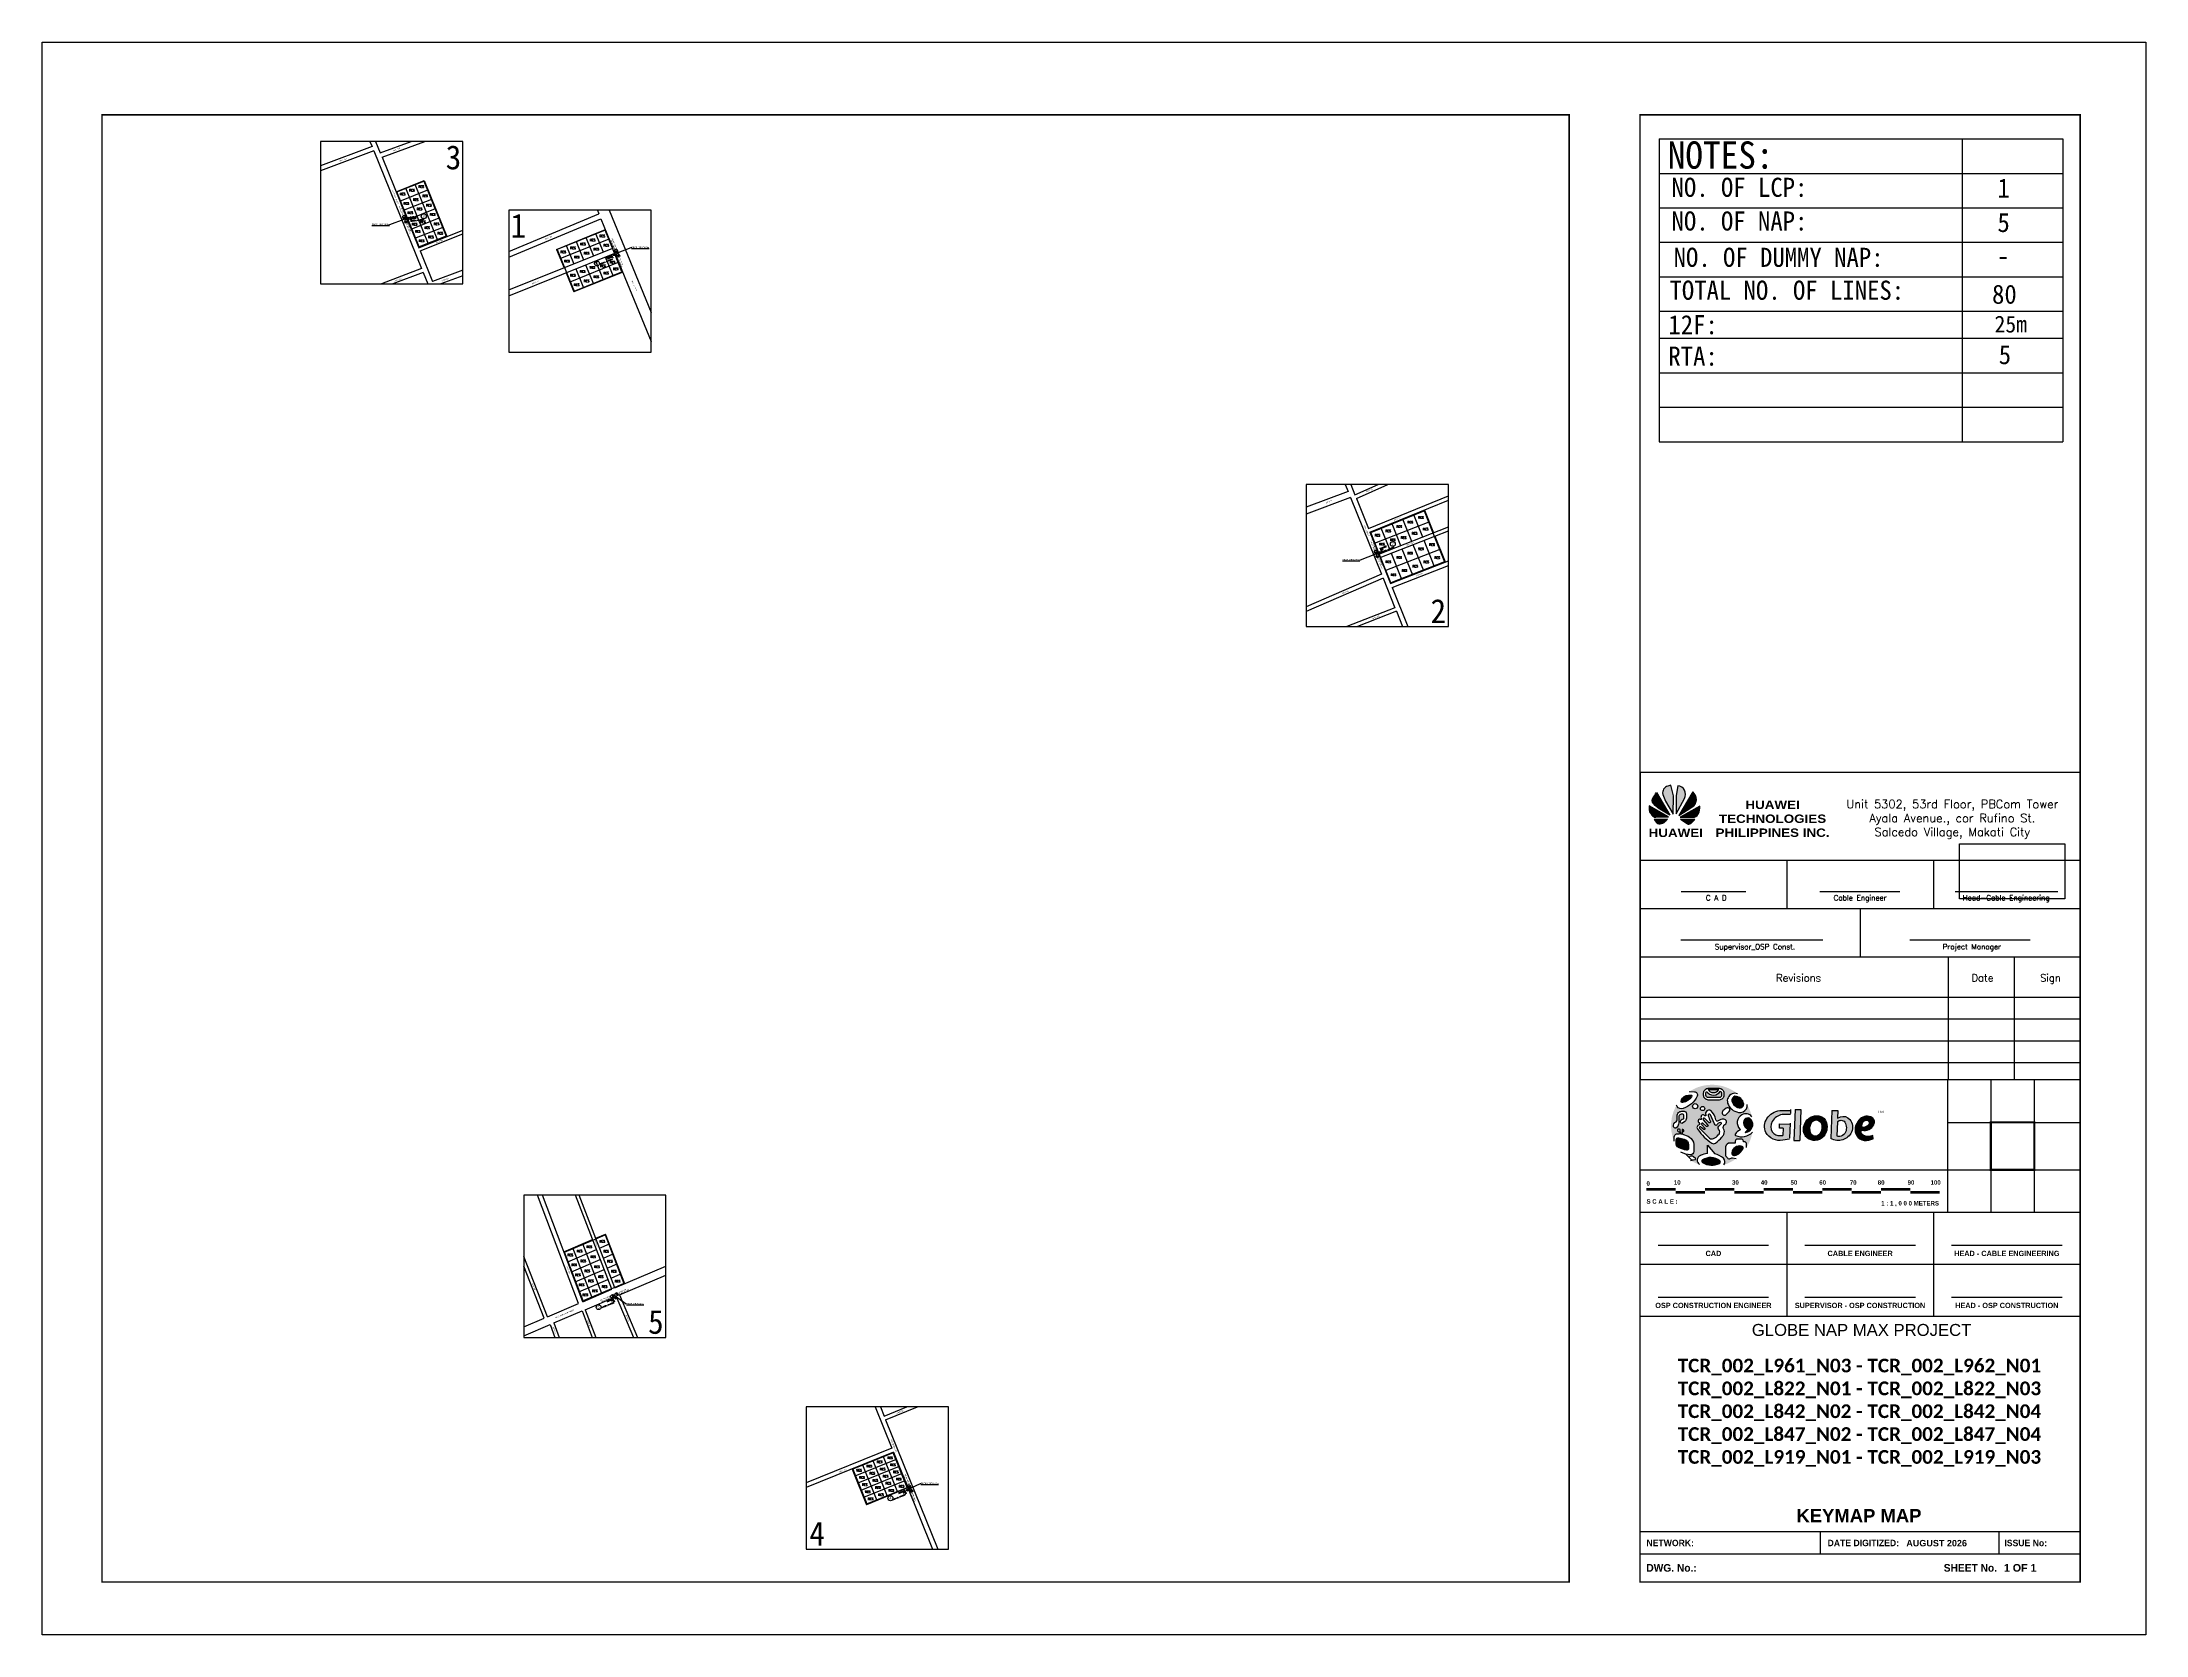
# Paper-space layout 'KEYMAP GEO' of a CAD drawing. Header units: metres. Extents: x 16 to 518, y 1 to 381.
# The model-space entities are those that its viewports show. They can reach past a viewport. Long polylines and large blocks are cut down to what shows.
import ezdxf
from ezdxf import colors
from ezdxf.entities.mleader import LeaderData, LeaderLine
from ezdxf.enums import TextEntityAlignment as Align
from ezdxf.lldxf.tags import DXFTag
from ezdxf.math import Vec2, Vec3

# ---------------------------------------------------------------- set-up
doc = ezdxf.new("R2010")
doc.units = ezdxf.units.M
doc.header["$MEASUREMENT"] = 0
doc.linetypes.add('AERCAB', pattern=[3, 2, -1])
for name, color, linetype in [('1 CORE PRECONNECTED CABLE', 10, 'Continuous'), ('4', 7, 'Continuous'), ('DIMENSION', 3, 'Continuous'), ('EXPOLE', 7, 'Continuous'), ('GRIDS', 251, 'Continuous'), ('LOGO', 1, 'Continuous'), ('LOT BOUNDARY', 8, 'Continuous'), ('MISC', 4, 'Continuous'), ('NAP', 6, 'Continuous'), ('NAP BOUNDARY', 5, 'NAP_BOUNDARY'), ('NEW NAP', 1, 'Continuous'), ('P-AERIAL_FOC', 1, 'AERCAB'), ('p-mh', 1, 'Continuous'), ('pic', 7, 'Continuous'), ('RTA', 7, 'Continuous'), ('STREET NAME', 2, 'Continuous'), ('t-block', 7, 'Continuous'), ('X-MERALCO-MANILA', 5, 'Continuous'), ('x-mh', 5, 'Continuous'), ('X-POLE', 5, 'Continuous')]:
    doc.layers.add(name, color=color, linetype=linetype)
doc.layers.add('P-UG 144 FOC', color=3, linetype='Continuous', lineweight=50)
doc.layers.get('MISC').off()
doc.layers.get('pic').off()
doc.styles.add('BOLD', font='swisscbo.ttf')
doc.styles.add('CGOMEGA', font='')
doc.styles.add('MHEL', font='SASB____.SHX')
doc.styles.add('ROMANS', font='romans')
doc.styles.add('SASB', font='SASB____.SHX', dxfattribs={"height": 5})
doc.styles.add('SIMPLEX', font='simplex')
doc.styles.get("Standard").update_dxf_attribs({"font": 'arial.ttf'})
doc.styles.add('样式 1', font='SimSun.ttf')
doc.styles.get('CGOMEGA').set_extended_font_data('CG Omega', bold=True)
tags = doc.linetypes.add('NAP_BOUNDARY', pattern='A,3,-1,["NAP",Standard,S=0.4,R=0,X=-0.73,Y=-0.2],-0.6', length=4.6).pattern_tags.tags
tags[6] = DXFTag(74, 10)
picture_1 = doc.add_image_def('image1.jpg', size_in_pixel=(177, 92))

# ---------------------------------------------------------------- blocks, each defined once
blk = doc.blocks.new('A$C72D259CD')
h = blk.add_hatch(color=5)
h.paths.add_polyline_path([(241.1, 264.5, -0.387582), (259.9, 304, -0.173224), (283.2, 305, 0.325853), (77.8, 313.8), (99.4, 312.4, -0.564411), (111.2, 294.9, -0.215923), (51.5, 241.9, -0.365883), (25.9, 250.5), (23.3, 255.8, 0.13157), (0, 168.6, 0.097574), (13, 102.4), (13, 118.1, -0.430887), (30.1, 134.2, -0.015988), (36.6, 134, 0.33378), (37.6, 135.4), (37.3, 139.6, 0.348144), (34.7, 142), (32.9, 142.1, -0.259347), (27.7, 145.8), (27.6, 150.3, -0.384404), (32.4, 154.2), (35.7, 154.1, -0.324639), (39.3, 150.1), (39.7, 135, 0.302309), (40.9, 133.7, -0.014582), (45.5, 133, 0.393216), (46.4, 133.8), (46.7, 150.6, -0.492185), (50.6, 152.8), (53.3, 150.6, -0.824801), (49.9, 143.8, 0.403873), (48.8, 142.7), (48.7, 133.2, 0.309688), (49.3, 132.3, -0.102982), (79.1, 118.9, -0.244523), (96.8, 88.7), (96.8, 57.7, -0.413152), (84.1, 44.4, -0.056316), (62.3, 47.4), (74.1, 35.8, 0.119625), (80.2, 37.4, -0.316849), (95.1, 35.9), (104.3, 28.9, -0.556533), (102.2, 23.8), (93.6, 22.3, -0.079444), (91.2, 21.9), (82.3, 20.4, 0.061423), (121.1, 2.5, -0.586808), (124.8, 40.9, -0.087161), (155.5, 49.7), (155.5, 85), (186, 47.8, -0.113289), (223.2, 29.7, -0.399708), (225.2, 1.6, 0.085427), (278, 28.2), (262.4, 30.9, 0.159465), (256.3, 29.9), (252.5, 28.1, -0.355951), (240.2, 30.8), (234, 38.7, -0.168134), (231.9, 44.9), (231.9, 78.6, -0.339635), (252.5, 94.5), (272.8, 94.5, 0.414214), (273.1, 94.8), (273.1, 103, -0.290542), (280.6, 111.1), (301.1, 111.1, -0.290542), (308.6, 103), (308.6, 100.2), (312.3, 100.2, -0.414214), (322.3, 90.2), (322.3, 75.9, 0.100893), (346.8, 141.2, -0.324755), (275.2, 126.5, -0.447005), (274.2, 133.8, -0.115374), (292.8, 149.2, 0.501267), (293.5, 153.9, -0.496984), (301.8, 215, -0.365996), (344.7, 206.9, 0.080327), (323.9, 258.6, -0.19352), (321.6, 240.2, -0.293436), (288.1, 225.2, -0.283466)])
h.paths.add_polyline_path([(158.8, 278, -0.414214), (138.8, 298), (138.8, 307.9, -0.414214), (158.8, 327.9), (205.2, 327.9, -0.414214), (225.2, 307.9), (225.2, 298, -0.414214), (205.2, 278)], flags=16)
h.paths.add_polyline_path([(158.8, 288, -0.414214), (148.8, 298), (148.8, 307.9, -0.186813), (151.4, 314.7, 0.539878), (210.9, 316.2, -0.247881), (215.2, 307.9), (215.2, 298, -0.414214), (205.2, 288)], flags=0)
h.paths.add_polyline_path([(190.4, 193, 0.54577), (200.6, 188.9, -0.189145), (225, 195.8, -0.778159), (229.9, 173.7, 0.409569), (223.9, 155.2, -0.251318), (224.7, 131.4, -0.066674), (216.4, 119.9, -0.074903), (189.2, 94.2, -0.322268), (174, 93.7, -0.092981), (114.7, 151.9, -0.650573), (120.2, 172.3, 0.611075), (121.7, 178.4, -0.092995), (116.1, 185, -0.743402), (125.7, 195, 0.730616), (128.8, 200.3, -0.920422), (144, 211, 0.849133), (148.4, 214.9, -0.727968), (168.9, 233.1, -0.191142)], flags=16)
h.paths.add_polyline_path([(221.3, 231.1), (234.3, 242.7, -1.020931), (247.9, 228.4), (231.9, 213.8, -0.831836)], flags=16)
h.paths.add_polyline_path([(167.6, 215.3), (185.5, 176.9), (188.1, 172.3, 0.803148), (195.8, 172, -0.209429), (205.7, 181.2, -0.090641), (214.2, 181, -0.506163), (214, 176.1), (206.4, 169.4, 0.373164), (202, 153.7), (206.3, 147.5, -0.344106), (201.1, 128.8, -0.105676), (181.4, 113.1, -0.318334), (164.3, 115.7), (121.3, 157.3, -0.972676), (126, 162.7), (139.9, 152.2, 0.95612), (144.1, 157.8), (130.5, 172.5, -0.860086), (135.2, 179.1), (150.5, 165.4, 0.961108), (155.9, 172.8), (137.4, 193.7, -1.036542), (143.9, 199.5), (163, 181, 0.772779), (168.1, 185.3, -0.020215), (158.8, 211, -0.971589)], flags=0)
h.paths.add_polyline_path([(158, 322.9, -0.012207), (158.8, 322.9), (203.2, 322.9, -0.600523)], flags=0)
h.paths.add_polyline_path([(143.4, 241.5, -1), (125.5, 241.5, -1)], flags=16)
h.paths.add_polyline_path([(113.7, 251.5, -1), (92, 251.5, -1)], flags=16)
h.paths.add_polyline_path([(65.3, 220), (65.3, 200.3, -0.213623), (58.8, 185.9), (48.6, 178.9, -0.474433), (40.4, 182.8, -0.431901), (53, 197.7, 0.28003), (54.7, 199.8), (54.7, 213, 0.306149), (49.6, 217.9, 0.479968), (32.4, 202.4), (32.4, 185.1, -0.205732), (28.3, 165.7, -0.177167), (22.1, 159.5, -0.413829), (10.7, 164, -0.411462), (21.7, 185.5, 0.283184), (25.5, 192.7), (25.5, 210, -0.414214), (45.5, 230), (55.3, 230, -0.414214)], flags=16)
for points in [[(87.2, 291.7, 0.761488), (83.9, 299), (74, 298.6, 0.283288), (44.3, 278.2), (42.8, 272.5, 0.56135), (50.2, 267.4, 0.186406)], [(271.5, 293.7, 0.391057), (259.7, 273.9, 0.36325), (296.5, 244.9, 0.446635), (309.8, 260.6, 0.373195)], [(327, 155.6, -0.600005), (327.4, 151.7), (317, 141.2, 1.035252), (317.8, 139.4, 0.279546), (346.4, 162, 0.226225), (343.1, 192.3, 0.740221), (308.9, 184.1, 0.131731), (314.6, 164.1, 0.208399)], [(476.5, 106.5), (505.4, 111.6), (507.6, 175.5), (462.6, 177), (462.6, 157.6), (478.3, 157.6), (477.2, 126.9), (465.9, 126, -0.238449), (431.3, 141.7, -0.241585), (431, 186.6, -0.206275), (473.5, 216.7), (509, 216.7), (509.6, 233.4), (463.4, 233.4, 0.197672), (408.8, 199.4, 0.25295), (404, 139.7, 0.31876)], [(524.1, 105.3), (549.1, 105.3), (553.6, 236.8), (528.6, 236.8)], [(65.1, 64.1, 0.486241), (74.8, 71.7), (74.8, 87, 0.35583), (55.4, 111.3), (32.7, 116.2, 0.519043), (21.6, 107.9), (21.6, 97.4, 0.372938), (34.1, 73.8, 0.032553)], [(206.8, 7.2, 0.562772), (207.4, 18, 0.321732), (133.6, 22.8, 0.537231), (134.5, 11, 0.248072)], [(259, 53.7, 0.428112), (267.1, 41.9, 0.152694), (280.4, 44.2, 0.194668), (306.8, 70.8, 0.441695), (299.4, 81.3, 0.424548)]]:
    blk.add_hatch(color=5).paths.add_polyline_path(points)
h = blk.add_hatch(color=5)
h.paths.add_polyline_path([(640.8, 113.4, 0.254043), (665.2, 163.5, 0.212186), (653.2, 198.8, 0.196588), (621.5, 210.9, 0.349026), (567, 169, 0.238348), (575.3, 122, 0.365209)])
h.paths.add_polyline_path([(594.6, 139.9, -0.169265), (596, 174.6, -0.440123), (629.4, 191, -0.255601), (642.5, 169.1, -0.259436), (630, 130.1, -0.607603)], flags=16)
h = blk.add_hatch(color=5)
h.paths.add_polyline_path([(722.1, 206.1), (709.7, 200), (710.9, 233.4), (685.9, 233.4), (681.8, 113.4, 0.434857), (770, 141.5, 0.273645), (762.6, 195, 0.319553)])
h.paths.add_polyline_path([(740.9, 184, -0.260209), (741.7, 135.2, -0.198269), (719.3, 122.4, -0.106455), (707.2, 124.7), (709.2, 185.5, -0.42546)], flags=16)
h = blk.add_hatch(color=5)
h.paths.add_polyline_path([(851.4, 206.2, 0.302348), (801.8, 193.1, 0.130928), (785.9, 161.3, 0.435552), (823.3, 105.6, 0.139591), (861.5, 112.7), (860.9, 126.8, -0.21987), (818.9, 127.4, -0.37199), (811.2, 146.3, -0.434943), (814.7, 149.6, 0.342296), (864.8, 172.3, 0.461787)])
h.paths.add_polyline_path([(844.8, 174.4, -0.176549), (820.6, 162, -0.442977), (812.5, 167.3, -0.145084), (815.2, 179.2, -0.432664), (842.8, 188.3, -0.435304)], flags=16)
at = {"color": 5}
for p, q in [((463.4, 233.4), (509.6, 233.4)), ((509.6, 236.8), (509, 220.1)), ((528.6, 236.8), (524.1, 105.3)), ((528.6, 236.8), (553.6, 236.8)), ((553.6, 236.8), (549.1, 105.3)), ((685.9, 233.4), (681.8, 113.4)), ((685.9, 233.4), (710.9, 233.4)), ((709.2, 185.5), (707.2, 124.7)), ((710.9, 233.4), (709.7, 200)), ((478.3, 157.6), (477.2, 126.9)), ((507.6, 178.8), (505.4, 114.9)), ((524.1, 105.3), (549.1, 105.3)), ((62.3, 47.4), (85.9, 24.1)), ((82.3, 20.4), (102.2, 23.8)), ((104.3, 28.9), (95.1, 35.9))]:
    blk.add_line(p, q, dxfattribs=at)
for points in [[(77.8, 313.8), (99.4, 312.4, -0.564411), (111.2, 294.9, -0.215923), (51.5, 241.9, -0.365883), (25.9, 250.5), (23.3, 255.8)], [(74, 298.6), (83.9, 299, -0.761488), (87.2, 291.7, -0.186406), (50.2, 267.4, -0.56135), (42.8, 272.5), (44.3, 278.2, -0.283288), (74, 298.6, -0.713684)], [(210.9, 316.2, -0.247881), (215.2, 307.9), (215.2, 298, -0.414214), (205.2, 288), (158.8, 288, -0.414214), (148.8, 298), (148.8, 307.9, -0.186813), (151.4, 314.7)], [(158, 322.9, -0.012207), (158.8, 322.9), (203.2, 322.9)], [(10.7, 164, -0.411462), (21.7, 185.5, 0.283184), (25.5, 192.7), (25.5, 210, -0.414214), (45.5, 230), (55.3, 230, -0.414214), (65.3, 220), (65.3, 200.3, -0.213623), (58.8, 185.9), (48.6, 178.9, -0.474433), (40.4, 182.8, -0.431901), (53, 197.7, -0.287127)], [(49.6, 217.9, 0.479968), (32.4, 202.4), (32.4, 185.1, -0.205732), (28.3, 165.7, -0.177167), (22.1, 159.5, -0.177167)], [(114.7, 151.9, 0.092981), (174, 93.7, 0.322268), (189.2, 94.2, 0.074903), (216.4, 119.9, 0.066674), (224.7, 131.4, 0.251318), (223.9, 155.2, -0.409569), (229.9, 173.7, 0.778159), (225, 195.8, 0.186254), (200.9, 189.1, -0.565224), (190.4, 193, 0.191142), (168.9, 233.1, 0.727968), (148.4, 214.9, -0.849133), (144, 211, 0.920422), (128.8, 200.3, -0.730616), (125.7, 195, 0.74132), (116.1, 185, 0.093412), (121.7, 178.4, -0.611075), (120.2, 172.3, 0.650573), (114.7, 151.9, 0.815679)], [(168.1, 185.3, -0.772779), (163, 181), (143.9, 199.5, 0.997265), (137.2, 194), (155.9, 172.8, -0.961108), (150.5, 165.4), (135.2, 179.1, 0.860086), (130.5, 172.5), (144.1, 157.8, -0.994191), (139.6, 152.4), (125.8, 162.9, 0.94393), (121.3, 157.3)], [(121.3, 157.3), (164.3, 115.7, 0.318334), (181.4, 113.1, 0.105676), (201.1, 128.8, 0.344106), (206.3, 147.5), (202, 153.7, -0.373164), (206.4, 169.4), (214, 176.1, 0.506163), (214.2, 181, 0.090641), (205.7, 181.2, 0.209429), (195.8, 172, -0.803148), (188.1, 172.3), (185.5, 176.9)], [(185.5, 176.9), (167.6, 215.3, 0.971589), (158.8, 211)], [(234.3, 242.7), (221.3, 231.1, 0.831836), (231.9, 213.8), (247.9, 228.4, 1.020931), (234.3, 242.7, 9.858577)], [(344.7, 206.9, 0.365996), (301.8, 215, 0.496984), (293.5, 153.9, -0.501267), (292.8, 149.2, 0.115374), (274.2, 133.8, 0.447005), (275.2, 126.5, 0.324755), (346.8, 141.2, -0.356724)], [(343.1, 192.3, 0.740221), (308.9, 184.1, 0.131731), (314.6, 164.1, 0.208399), (327, 155.6, -0.600005), (327.4, 151.7), (317, 141.2, 1.035252), (317.8, 139.4, 0.279546), (346.4, 162, 0.226225), (343.1, 192.3, -3.925785)], [(505.4, 111.6), (476.5, 106.5, -0.31876), (404, 139.7, -0.25295), (408.8, 199.4, -0.197672), (463.4, 233.4, -1.869981)], [(509, 216.7), (473.5, 216.7, 0.206275), (431, 186.6, 0.241585), (431.3, 141.7, 0.238449), (465.9, 126), (477.2, 126.9)], [(621.5, 210.9, -0.196588), (653.2, 198.8, -0.212186), (665.2, 163.5, -0.254043), (640.8, 113.4, -0.365209), (575.3, 122, -0.238348), (567, 169, -0.349026), (621.5, 210.9, -1.129876)], [(596, 174.6, -0.440123), (629.4, 191, -0.255601), (642.5, 169.1, -0.259436), (630, 130.1, -0.607603), (594.6, 139.9, -0.169265), (596, 174.6, -0.86722)], [(709.7, 200), (722.1, 206.1, -0.319553), (762.6, 195, -0.273645), (770, 141.5, -0.434857), (681.8, 113.4, -2.437139)], [(709.2, 185.5, -0.42546), (740.9, 184, -0.260209), (741.7, 135.2, -0.198269), (719.3, 122.4, -0.106455), (707.2, 124.7, -3.283342)], [(814.7, 149.6, 0.342296), (864.8, 172.3, 0.461787), (851.4, 206.2, 0.302348), (801.8, 193.1, 0.130928), (785.9, 161.3, 0.435552), (823.3, 105.6, 0.139591), (861.5, 112.7), (860.9, 126.8, -0.21987), (818.9, 127.4, -0.37199), (811.2, 146.3, -0.434943), (814.7, 149.6, -2.531387)], [(820.6, 162, 0.176549), (844.8, 174.4, 0.435304), (842.8, 188.3, 0.432664), (815.2, 179.2, 0.145084), (812.5, 167.3, 0.442977), (820.6, 162, -0.240426)], [(13, 102.4), (13, 118.1, -0.430887), (30.1, 134.2, -0.015988), (36.6, 134, -0.018124)], [(21.6, 97.4), (21.6, 107.9, -0.519043), (32.7, 116.2), (55.4, 111.3, -0.35583), (74.8, 87), (74.8, 71.7, -0.486241), (65.1, 64.1, -0.032553), (34.1, 73.8, -0.372938), (21.6, 97.4, -1.38222)], [(40.9, 133.7, -0.014582), (45.5, 133, -0.014582)], [(49.3, 132.3, -0.102982), (79.1, 118.9, -0.244523), (96.8, 88.7), (96.8, 57.7, -0.413152), (84.1, 44.4, -0.11299), (41.8, 55.2)], [(273.1, 103), (273.1, 94.8, -0.414214), (272.8, 94.5), (252.5, 94.5)], [(322.3, 75.9), (322.3, 90.2, 0.414214), (312.3, 100.2), (308.6, 100.2), (308.6, 103)], [(231.9, 78.6), (231.9, 44.9, 0.168134), (234, 38.7), (240.2, 30.8, 0.355951), (252.5, 28.1), (256.3, 29.9, -0.159465), (262.4, 30.9), (278, 28.2)]]:
    blk.add_lwpolyline(points, format="xyb", dxfattribs=at)
blk.add_lwpolyline([(158.8, 327.9), (205.2, 327.9, -0.414214), (225.2, 307.9), (225.2, 298, -0.414214), (205.2, 278), (158.8, 278, -0.414214), (138.8, 298), (138.8, 307.9, -0.414214)], format="xyb", close=True, dxfattribs=at)
for points in [[(54.7, 199.8), (54.7, 213)], [(27.6, 150.3), (27.7, 145.8)], [(35.7, 154.1), (32, 154.2)], [(32.9, 142.1), (34.7, 142)], [(37.3, 139.6), (37.6, 135.4)], [(39.7, 135), (39.3, 150.1)], [(46.7, 150.6), (46.4, 133.8)], [(48.7, 133.2), (48.8, 142.7)], [(53.3, 150.6), (50.6, 152.8)], [(301.1, 111.1), (280.6, 111.1)], [(478.3, 157.6), (462.6, 157.6), (462.6, 177), (507.6, 175.5)], [(155.5, 49.7), (155.5, 85), (186, 47.8)]]:
    blk.add_lwpolyline(points, dxfattribs=at)
at = {"color": 5, "const_width": 1}
for points in [[(877, 232.7), (889.8, 232.7)], [(883.4, 232.7), (883.4, 222.3)], [(892.7, 232.6), (893.9, 232.6)], [(893.2, 222.3), (893.2, 232.7)], [(893.5, 232.8), (899, 222.6)], [(898.6, 222.9), (899.8, 222.9)], [(899.4, 222.6), (904.8, 232.8)], [(904.4, 232.6), (905.6, 232.6)], [(904.4, 232.6), (905.6, 232.6)], [(905.1, 232.7), (905.1, 222.3)]]:
    blk.add_lwpolyline(points, dxfattribs=at)
at = {"color": 5}
for centre, radius in [((102.9, 251.5), 10.9), ((134.4, 241.5), 8.95)]:
    blk.add_circle(centre, radius, dxfattribs=at)
for centre, radius, start, end in [((180.6, 334.9), 35.6, 214.74215, 328.19672), ((180.6, 334.9), 25.6, 208.05108, 331.99426), ((272.2, 274), 32.4, 112.12111, 196.86278), ((276.3, 277.4), 17, 106.38925, 191.82251), ((295.4, 281.3), 36.5, 191.82251, 271.67664), ((273, 271.9), 34.6, 72.8112, 112.12111), ((271.6, 255.1), 38.6, 8.18612, 90.04732), ((48.5, 211.7), 6.27, 12.26909, 80.35671), ((52, 200.2), 2.65, 289.36225, 353.07631), ((481.9, 312.9), 338.8, 197.48728, 202.11959), ((296.5, 283), 58.4, 198.4326, 261.73758), ((293.2, 258.8), 33.9, 261.32339, 326.73773), ((296.1, 258.7), 13.8, 271.67664, 7.94547), ((299.9, 252.3), 24.9, 330.72308, 14.53297), ((18.6, 167.5), 8.67, 203.70304, 293.62778), ((32.1, 149.6), 4.58, 90.7506, 170.45885), ((33.7, 148.6), 6.55, 205.34111, 263.49773), ((34.5, 139.1), 2.86, 9.30401, 86.08511), ((34.8, 149.5), 4.6, 7.12914, 79.07104), ((36.2, 135.3), 1.37, 289.00336, 2.83519), ((41.3, 135.2), 1.61, 189.07367, 256.35588), ((45.5, 133.9), 0.856, 251.74673, 354.84335), ((49.5, 150.2), 2.81, 66.62802, 171.45096), ((49.6, 133.2), 0.952, 176.49586, 264.43379), ((49.9, 142.7), 1.12, 90.45732, 179.6929), ((51, 147.5), 3.89, 254.75124, 52.81458), ((252.5, 73.1), 21.4, 90.04561, 164.99163), ((283.3, 101.2), 10.3, 105.18553, 169.9887), ((298.4, 101.2), 10.3, 10.0113, 74.81447), ((73.7, 49.2), 13.4, 271.87021, 299.15661), ((86.6, 26.1), 13, 48.83355, 119.15661), ((91.2, 29.4), 7.48, 225.31244, 288.71555), ((101.7, 27), 3.26, 280.33515, 35.31652), ((133.7, 20.7), 22.1, 113.7395, 235.35847), ((165.1, -42.3), 92.5, 95.96904, 115.89448), ((138, 17.2), 7.12, 127.50636, 240.49061), ((167.2, -31), 63.4, 50.63356, 121.97216), ((174.2, 77.5), 77.5, 239.1356, 294.86445), ((165.1, -42.3), 92.5, 51.11568, 76.96941), ((203.8, 12.8), 6.37, 297.90992, 55.3883), ((209.4, 14.7), 20.4, 320.37834, 47.52621), ((268.6, 51.7), 9.85, 168.23201, 260.93732), ((292.6, 48), 34, 78.357, 170.37114), ((270.2, 64.4), 22.7, 262.21256, 296.93917), ((260.7, 90.1), 50, 293.20614, 337.26977), ((298.3, 72.7), 8.7, 347.49229, 82.8156)]:
    blk.add_arc(centre, radius, start, end, dxfattribs=at)
blk = doc.blocks.new('globe logo')
at = {"layer": 'DIMENSION', "linetype": 'Continuous', "xscale": 0.2804985043476336, "yscale": 0.2804985043476336, "zscale": 0.2804985043476336}
blk.add_blockref('A$C72D259CD', (0.2, 0.8), dxfattribs=at)
blk = doc.blocks.new('Logo')
at = {"layer": 'LOGO'}
for points in [[(-4, 5.11, 0.005341), (-4.79, 3.97, 0.341925), (-4.69, 2.5, 0.079759), (-2.78, 0.93), (-0.76, -0.25)], [(0.05, 4.39), (-0.55, 6.86), (-1.26, 6.68, 0.407135), (-2.48, 4.7), (-1.8, 3.06), (0, 0)], [(0.71, 4.46), (0.68, 0.02), (2.7, 3.75, 0.531458), (1.13, 6.76)], [(1.37, -0.32), (4.49, 1.62, 0.525627), (4.66, 5.27)], [(-5.69, 1.95), (-5.74, 1.46, 0.149036), (-5.54, 0.39, 0.122189), (-4.66, -0.59, 0.143051), (-4.16, -0.75), (-1.08, -0.67)], [(4.67, -0.76, 0.27988), (5.97, 0, 0.153441), (6.35, 1.91), (1.7, -0.71)], [(-4.55, -1.27), (-4.25, -1.72, 0.197877), (-3.4, -2.29, 0.231389), (-2.18, -1.97, 0.004075), (-1.33, -1.22)], [(4.22, -2.22), (5.13, -1.31), (1.75, -1.21), (3.31, -2.27, 0.340111)]]:
    blk.add_hatch(color=22, dxfattribs=at).paths.add_polyline_path(points)
at = {"layer": 'LOGO', "color": 22}
for points in [[(-0.76, -0.25), (-2.78, 0.93, -0.079759), (-4.69, 2.5, -0.341925), (-4.79, 3.97, -0.005341), (-4, 5.11), (-0.76, -0.25)], [(0, 0), (0.05, 4.39), (-0.55, 6.86), (-1.26, 6.68, 0.407135), (-2.48, 4.7), (-1.8, 3.06), (0, 0)], [(0.68, 0.02), (2.7, 3.75, 0.531458), (1.13, 6.76), (0.71, 4.46), (0.68, 0.02)], [(1.37, -0.32), (4.49, 1.62, 0.525627), (4.66, 5.27), (1.37, -0.32)], [(-1.08, -0.67), (-5.69, 1.95), (-5.74, 1.46, 0.149036), (-5.54, 0.39, 0.122189), (-4.66, -0.59, 0.143051), (-4.16, -0.75), (-1.08, -0.67)], [(1.7, -0.71), (4.67, -0.76, 0.27988), (5.97, 0, 0.153441), (6.35, 1.91), (1.7, -0.71)], [(-1.33, -1.22), (-4.55, -1.27), (-4.25, -1.72, 0.197877), (-3.4, -2.29, 0.231389), (-2.18, -1.97, 0.004075), (-1.33, -1.22, -0.965506)], [(1.75, -1.21), (3.31, -2.27, 0.340111), (4.22, -2.22), (5.13, -1.31), (1.75, -1.21)]]:
    blk.add_lwpolyline(points, format="xyb", dxfattribs=at)
at = {"layer": 'LOGO', "insert": (-5.86, -3.47), "char_height": 2, "width": 12.9899, "attachment_point": 1}
blk.add_mtext('{\\fArial Black|b0|i0|c0|p34;\\C7;HUAWEI}', dxfattribs=at)
blk = doc.blocks.new('Logoblock')
at = {"layer": 'pic'}
blk.add_blockref('Logo', (-23.28, 1.16), dxfattribs=at)
at = {"layer": 'LOGO', "insert": (-40.35, 4.39), "char_height": 2, "width": 81.5649, "attachment_point": 1}
blk.add_mtext('\\pxqc;{\\fArial Black|b0|i0|c0|p34;\\C7;HUAWEI\\PTECHNOLOGIES\\PPHILIPPINES INC.}', dxfattribs=at)
blk = doc.blocks.new('Logo1')
at = {"color": 8}
for p, q in [((16.6, 80.96), (121.6, 80.96)), ((16.6, 59.96), (121.6, 59.96)), ((51.6, 59.96), (51.6, 48.41)), ((86.6, 59.96), (86.6, 48.41)), ((16.6, 48.41), (121.6, 48.41)), ((69.1, 48.41), (69.1, 36.87)), ((16.6, 36.87), (121.6, 36.87)), ((90.22, 7.57), (90.22, 36.87)), ((105.91, 7.57), (105.91, 36.87)), ((16.6, 27.26), (121.6, 27.26)), ((16.6, 22.06), (121.6, 22.06)), ((16.6, 16.85), (121.6, 16.85)), ((16.6, 11.64), (121.6, 11.64)), ((16.6, 7.57), (121.6, 7.57))]:
    blk.add_line(p, q, dxfattribs=at)
for points in [[(16.6, 80.96), (16.6, 48.41)], [(121.6, 80.96), (121.6, 48.41)], [(26.37, 52.44), (41.83, 52.44)], [(59.5, 52.44), (78.55, 52.44)], [(91.76, 52.44), (116.24, 52.44)], [(16.6, 48.41), (16.6, 7.57)], [(121.6, 48.41), (121.6, 7.57)], [(26.3, 40.89), (60.2, 40.89)], [(80.95, 40.89), (109.68, 40.89)]]:
    blk.add_lwpolyline(points, dxfattribs=at)
at = {"layer": 'pic'}
blk.add_blockref('Logoblock', (47.78, 69.77), dxfattribs=at)
at = {"color": 8, "style": 'SIMPLEX'}
for s, height, p in [('C A D', 1.26, (34.78, 50.33)), ('Cable Engineer', 1.26, (69.1, 50.33)), ('Head-Cable Engineering', 1.26, (103.95, 50.33)), ('Supervisor_OSP Const.', 1.26, (44.02, 38.66)), ('Project Manager', 1.26, (95.75, 38.67)), ('Revisions', 1.75, (54.41, 30.98)), ('Date', 1.75, (98.28, 30.98)), ('Sign', 1.75, (114.51, 30.98))]:
    blk.add_text(s, height=height, dxfattribs=at).set_placement(p, align=Align.CENTER)
at = {"insert": (91.1, 69.66), "char_height": 2, "attachment_point": 5, "style": 'SIMPLEX'}
blk.add_mtext('{\\C7;Unit 5302, 53rd Floor, PBCom Tower\\PAyala Avenue., cor Rufino St.\\PSalcedo Village, Makati City}', dxfattribs=at)
at = {"color": 7, "style": 'SASB'}
for tag, p in [('NAME_1:', (34.1, 52.95)), ('NAME_2:', (69.1, 52.95)), ('NAME_3:', (104.1, 52.95))]:
    blk.add_attdef(tag, text='', height=1.25, dxfattribs=at).set_placement(p, align=Align.CENTER)
for tag, p in [('NAME_4:', (39.76, 41.67)), ('NAME_5', (91.33, 41.68))]:
    blk.add_attdef(tag, p, '', height=1.25, dxfattribs=at)
blk = doc.blocks.new('DADSADASD331231')
at = {"color": 8}
for p, q in [((4177.24, -10.78), (4177.24, -35.59)), ((4212.24, -10.78), (4212.24, -35.59)), ((4146.56, -18.67), (4172.92, -18.67)), ((4181.56, -18.67), (4207.92, -18.67)), ((4216.56, -18.67), (4242.92, -18.67)), ((4146.56, -31.07), (4172.92, -31.07)), ((4181.56, -31.07), (4207.92, -31.07)), ((4216.56, -31.07), (4242.92, -31.07)), ((4185.21, -86.97), (4185.21, -92.28)), ((4227.81, -86.97), (4227.81, -92.28))]:
    blk.add_line(p, q, dxfattribs=at)
at = {"color": 6, "const_width": 0.35, "flags": 128}
for points in [[(3775.32, -98.98), (3775.32, 251.02), (4125.32, 251.02), (4125.32, -98.98)], [(4142.24, -98.98), (4142.24, 251.02), (4247.24, 251.02), (4247.24, -98.98)]]:
    blk.add_lwpolyline(points, close=True, dxfattribs=at)
for points in [[(4146.81, 245.28), (4146.81, 173.04)], [(4146.81, 245.28), (4243.13, 245.28)], [(4219.1, 245.28), (4219.1, 173.04)], [(4243.13, 245.28), (4243.13, 173.04)], [(4146.81, 237.06), (4243.13, 237.06)], [(4146.81, 228.84), (4243.13, 228.84)], [(4146.81, 220.61), (4243.13, 220.61)], [(4146.81, 212.39), (4243.13, 212.39)], [(4146.81, 204.17), (4243.13, 204.17)], [(4146.81, 197.71), (4243.13, 197.71)], [(4146.81, 189.48), (4243.13, 189.48)], [(4146.81, 181.26), (4243.13, 181.26)], [(4146.81, 173.04), (4243.13, 173.04)]]:
    blk.add_lwpolyline(points)
at = {"color": 1, "flags": 128}
for points in [[(4142.24, 20.85), (4247.24, 20.85)], [(4215.59, 20.85), (4215.59, -10.78)], [(4142.24, -0.68), (4215.59, -0.68)], [(4142.24, -10.78), (4247.24, -10.78)], [(4142.24, -35.59), (4247.24, -35.59)], [(4142.24, -86.97), (4247.24, -86.97)]]:
    blk.add_lwpolyline(points, dxfattribs=at)
at = {"color": 7, "flags": 128}
for points in [[(4225.94, 20.85), (4225.94, 10.66)], [(4236.29, 20.85), (4236.29, 10.66)], [(4215.59, 10.66), (4225.94, 10.66)], [(4225.94, 10.66), (4236.29, 10.66)], [(4236.29, 10.66), (4247.24, 10.66)], [(4215.59, -0.68), (4225.94, -0.68)], [(4225.94, -0.68), (4236.29, -0.68)], [(4225.94, -0.68), (4225.94, -10.78)], [(4236.29, -0.68), (4247.24, -0.68)], [(4236.29, -0.68), (4236.29, -10.78)]]:
    blk.add_lwpolyline(points, dxfattribs=at)
at = {"color": 2, "const_width": 0.525, "flags": 128}
blk.add_lwpolyline([(4225.94, -0.68), (4236.29, -0.68), (4236.29, 10.66), (4225.94, 10.66)], close=True, dxfattribs=at)
at = {"flags": 128}
for points in [[(4225.94, 10.66), (4225.94, -0.68)], [(4236.29, 10.66), (4236.29, -0.68)]]:
    blk.add_lwpolyline(points, dxfattribs=at)
at = {"color": 1, "const_width": 0.7, "flags": 128}
for points in [[(4143.72, -5.31), (4150.72, -5.31)], [(4150.72, -5.31), (4150.72, -5.31)], [(4157.72, -5.31), (4164.72, -5.31)], [(4164.72, -5.31), (4164.72, -5.31)], [(4171.72, -5.31), (4178.72, -5.31)], [(4178.72, -5.31), (4178.72, -5.31)], [(4185.72, -5.31), (4192.72, -5.31)], [(4192.72, -5.31), (4192.72, -5.31)], [(4199.72, -5.31), (4206.72, -5.31)], [(4206.72, -5.31), (4206.72, -5.31)], [(4150.72, -6.03), (4157.72, -6.03)], [(4164.72, -6.03), (4171.72, -6.03)], [(4178.72, -6.03), (4185.72, -6.03)], [(4192.72, -6.03), (4199.72, -6.03)], [(4206.72, -6.03), (4213.72, -6.03)]]:
    blk.add_lwpolyline(points, dxfattribs=at)
at = {"color": 8, "flags": 128}
for points in [[(4142.24, -23.18), (4247.24, -23.18)], [(4142.24, -92.28), (4247.24, -92.28)]]:
    blk.add_lwpolyline(points, dxfattribs=at)
blk.add_blockref('Logo1', (4125.64, 13.28))
at = {"layer": 'MISC', "xscale": 0.1993991631898098, "yscale": 0.1993991631898098, "zscale": 0.1993991631898098}
blk.add_blockref('globe logo', (4149.6, 0.29), dxfattribs=at)
at = {"color": 3, "style": 'CGOMEGA'}
for s, height, p in [('0', 1.05, (4143.78, -4.44)), ('S C A L E :', 1.05, (4143.78, -8.73)), ('NETWORK:', 1.54, (4143.77, -90.45)), ('DATE DIGITIZED:', 1.54, (4186.98, -90.45)), ('ISSUE No:', 1.54, (4229.16, -90.45)), ('DWG. No.:', 1.82, (4143.74, -96.53)), ('SHEET No.', 1.82, (4214.69, -96.53))]:
    blk.add_text(s, height=height, dxfattribs=at).set_placement(p)
for s, p in [('CAD', (4159.74, -21.23)), ('CABLE ENGINEER', (4194.74, -21.23)), ('HEAD - CABLE ENGINEERING', (4229.74, -21.23)), ('OSP CONSTRUCTION ENGINEER', (4159.74, -33.64)), ('SUPERVISOR - OSP CONSTRUCTION', (4194.72, -33.64)), ('HEAD - OSP CONSTRUCTION', (4229.74, -33.64))]:
    blk.add_text(s, height=1.26, dxfattribs=at).set_placement(p, align=Align.CENTER)
at = {"color": 5, "insert": (4168.9, -37.43), "char_height": 2.8467, "width": 54.6849, "attachment_point": 1}
blk.add_mtext('GLOBE NAP MAX PROJECT', dxfattribs=at)
at = {"insert": (4194.57, -45.71), "char_height": 3.56723, "width": 176.5412, "attachment_point": 2}
blk.add_mtext('\\pxt32;{\\fCalibri|b1|i0|c0|p34;\\H0.91667x;\\C5;TCR_002_L961_N03 - \\C1;TCR_002_L962_N01^J\\C5;TCR_002_L822_N01 - \\C1;TCR_002_L822_N03\\C5;^JTCR_002_L842_N02 - \\C1;TCR_002_L842_N04^J\\C5;TCR_002_L847_N02 - \\C1;TCR_002_L847_N04^J\\C5;TCR_002_L919_N01 - \\C1;TCR_002_L919_N03}', dxfattribs=at)
at = {"color": 3}
for tag, height, style, p in [('A1', 2, 'SIMPLEX', (4220.76, 15.76)), ('A2', 1.75, 'BOLD', (4231.12, 15.76)), ('A3', 1.75, 'BOLD', (4241.77, 15.76)), ('B1', 2, 'SIMPLEX', (4220.76, 4.99)), ('B2', 2, 'SIMPLEX', (4231.12, 4.99)), ('B3', 2, 'SIMPLEX', (4241.77, 4.99)), ('C1', 1.75, 'BOLD', (4220.76, -5.73)), ('C2', 1.75, 'BOLD', (4231.12, -5.73)), ('C3', 1.75, 'BOLD', (4241.77, -5.73))]:
    blk.add_attdef(tag, text='', height=height, dxfattribs=dict(at, style=style)).set_placement(p, align=Align.MIDDLE)
at = {"color": 3, "style": 'CGOMEGA'}
for tag, p in [('IST', (4151.11, -4.2)), ('2ND', (4157.96, -4.2)), ('3RD', (4164.99, -4.2)), ('4TH', (4171.84, -4.2)), ('5TH', (4178.95, -4.2)), ('6TH', (4185.8, -4.2)), ('7TH', (4193.09, -4.2)), ('8TH', (4199.76, -4.2)), ('9TH', (4206.88, -4.2)), ('10TH', (4212.76, -4.2))]:
    blk.add_attdef(tag, text='', height=1.05, dxfattribs=at).set_placement(p, align=Align.CENTER)
blk.add_attdef('SCALE', text='', height=1.05, dxfattribs=at).set_placement((4213.55, -9.17), align=Align.RIGHT)
at = {"color": 7, "style": 'SASB'}
for tag, p in [('DRM_CAD', (4159.74, -17.47)), ('CABLE_ENGR', (4194.74, -17.47)), ('H_CAB_ENGR', (4229.74, -17.47)), ('OSP_CON_ENGR', (4159.74, -29.88)), ('S_OSP_ENGR', (4194.74, -29.88)), ('H_OSP_CONS', (4229.74, -29.88))]:
    blk.add_attdef(tag, text='', height=1.75, dxfattribs=at).set_placement(p, align=Align.CENTER)
at = {"color": 7, "style": 'MHEL'}
for tag, p, height in [('NETWORK', (4158.89, -90.44), 1.54), ('DATE', (4205.76, -90.49), 1.54), ('ISSUE', (4240.65, -90.49), 1.54), ('DWG_NO', (4158.77, -96.52), 1.82), ('SHT_NO', (4229.04, -96.52), 1.82)]:
    blk.add_attdef(tag, p, '', height=height, dxfattribs=at)
at = {"color": 8, "style": 'BOLD'}
blk.add_attdef('DWGFILENAME', text='', height=0.7, dxfattribs=at).set_placement((4247.14, -100.91), align=Align.RIGHT)
at = {"layer": 't-block', "attachment_point": 2, "style": '样式 1'}
for s, insert, char_height, width in [('{\\W0.95;NOTES:}', (4161.47, 244.69), 6.5117, 18.8688), ('\\pxsm0.9,qc;{\\W0.95;NO. OF LCP:}', (4165.96, 236.02), 4.5582, 136.0297), ('\\pxsm0.9;{\\fSimSun|b0|i0|c134|p2;\\W0.95;1}', (4228.98, 235.85), 4.5582, 136.0297), ('\\pxsm0.9,qc;{\\W0.95;NO. OF NAP:}', (4165.96, 227.98), 4.5582, 136.0297), ('\\pxsm0.9,qc;{\\W0.95;5}', (4228.98, 227.63), 4.5582, 136.0297), ('\\pxsm0.9;{\\fSimSun|b0|i0|c134|p2;\\W0.95;NO. OF \\fSimSun|b0|i0|c0|p2;DUMMY \\fSimSun|b0|i0|c134|p2;NAP:}', (4175.29, 219.32), 4.55817, 136.0297), ('\\pxsm0.9,qc;{\\W0.95;-}', (4228.87, 219.68), 4.5582, 136.0297), ('\\pxsm0.9,qc;{\\fSimSun|b0|i0|c134|p2;\\W0.95;TOTAL NO. OF LINES\\fSimSun|b0|i0|c0|p2;:}', (4177.25, 211.47), 4.5582, 136.0297), ('{\\W0.95;80}', (4229.16, 210.51), 4.5582, 136.0297), ('\\pxsm0.9,qc;{\\W0.95;12F:}', (4154.89, 203.24), 4.5582, 136.0297), ('\\pxsm0.9,qc;{\\W0.95;25\\fSimSun|b0|i0|c134|p2;m}', (4230.68, 203.1), 4, 136.0297), ('\\pxsm0.9;{\\W0.95;5}', (4229.28, 196.1), 4.5582, 136.0297), ('\\pxsm0.9,qc;{\\W0.95;RTA:}', (4154.89, 195.74), 4.5582, 136.0297)]:
    blk.add_mtext(s, dxfattribs=dict(at, insert=insert, char_height=char_height, width=width))
at = {"color": 7, "true_color": 0xffffff}
image = blk.add_image(picture_1, insert=(4218.42, 64), size_in_units=(25.19, 13.09), dxfattribs=at)
image.dxf.flags = 7
blk = doc.blocks.new('EPOLE')
at = {"layer": 'X-MERALCO-MANILA', "lineweight": 0, "ltscale": 0.5}
blk.add_circle((0, -0.1), 1.52, dxfattribs=at)
at = {"layer": 'EXPOLE', "color": 5, "style": 'SIMPLEX'}
blk.add_text('X', height=2.5, rotation=359.1747, dxfattribs=at).set_placement((0, 0), align=Align.MIDDLE)
at = {"layer": 'EXPOLE', "style": 'SIMPLEX'}
blk.add_attdef('POLNO', (1.8, -1), '', height=2, dxfattribs=at)
blk = doc.blocks.new('RTA')
at = {"layer": 'RTA', "color": 5}
blk.add_circle((13970732.4, 788197.1), 3.45, dxfattribs=at)
blk.add_attdef('#', text='', height=3.49).set_placement((13970732.3, 788195.5), align=Align.CENTER)
blk = doc.blocks.new('AS-BUILT NAP')
at = {"layer": '4', "color": 5, "linetype": 'Continuous'}
for p, q in [((-2.1, 2.5), (0.9, 2.4)), ((-2.1, -2.6), (-2.1, 2.5)), ((0.9, -2.6), (-2.1, -2.6))]:
    blk.add_line(p, q, dxfattribs=at)
for points in [[(-2.1, -0.1), (-0.8, -1.3), (-0.8, 1.2), (-2.1, -0.1)], [(-0.8, 0.8), (0.9, 0.8)], [(-0.8, 0.2), (0.9, 0.2)], [(-0.8, -0.4), (0.9, -0.4)], [(-0.8, -0.9), (0.9, -1)]]:
    blk.add_lwpolyline(points, dxfattribs=at)
blk.add_ellipse((0.2, -0.1), major_axis=(3.7, -0.02), ratio=0.690295, start_param=4.896406, end_param=7.669965, dxfattribs=at)
at = {"color": 5, "style": 'BOLD'}
blk.add_attdef('MHTYPE', text='', height=1.65, rotation=359.6755, dxfattribs=at).set_placement((-0.9, 2.4), align=Align.BOTTOM_CENTER)
at = {"style": 'BOLD'}
for tag, p in [('QCY18', (-0.8, 7.3)), ('MHNO', (-0.8, 4.9))]:
    blk.add_attdef(tag, text='', height=1.65, rotation=359.6755, dxfattribs=at).set_placement(p, align=Align.BOTTOM_CENTER)
blk = doc.blocks.new('CONVERGE NAP PROPOSED')
at = {"layer": 'NEW NAP', "linetype": 'Continuous'}
for p, q in [((-184.4, -218), (-181.4, -218)), ((-184.4, -223), (-184.4, -218)), ((-181.4, -223), (-184.4, -223))]:
    blk.add_line(p, q, dxfattribs=at)
for points in [[(-184.4, -220.5), (-183.1, -221.8), (-183.1, -219.2), (-184.4, -220.5)], [(-183.1, -219.6), (-181.4, -219.6)], [(-183.1, -220.2), (-181.4, -220.2)], [(-183.1, -221.1), (-181.4, -221.1)], [(-183.1, -221.7), (-181.4, -221.7)]]:
    blk.add_lwpolyline(points, dxfattribs=at)
blk.add_ellipse((-182.1, -220.5), major_axis=(3.7, 0), ratio=0.690295, start_param=4.896406, end_param=7.669965, dxfattribs=at)
at = {"layer": 'p-mh', "style": 'SIMPLEX'}
for tag, p in [('MHTYPE', (-183.2, -218)), ('MHNO', (-183.2, -215.6))]:
    blk.add_attdef(tag, text='', height=1.65, dxfattribs=at).set_placement(p, align=Align.BOTTOM_CENTER)

msp = doc.modelspace()

# ---------------------------------------------------------------- linework, layer by layer
at = {"color": 0}
for points in [[(13878191, 746537), (13878193.9, 746530)], [(13878199, 746537), (13878205.4, 746521.3)], [(13878205.4, 746521.3), (13878248.4, 746537)], [(13878207.9, 746515.1), (13878267.7, 746537)], [(13878193.9, 746530), (13878121.8, 746503.1)], [(13878196.3, 746523.9), (13878121.8, 746496.1)], [(13878196.3, 746523.9), (13878263, 746359.7)], [(13878207.9, 746515.1), (13878259.2, 746388.9)], [(13878234.4, 746524.8), (13878234.4, 746524.8)], [(13878259.2, 746388.9), (13878320.5, 746413.5)], [(13878384.8, 746383.7), (13878510.6, 746436.3)], [(13878384.8, 746375.7), (13878513.4, 746429.4)], [(13878508.5, 746441.5), (13878510.6, 746436.3)], [(13878513.4, 746429.4), (13878530.1, 746388.5)], [(13878525.1, 746441.5), (13878583.4, 746298.7)], [(13878261, 746384.5), (13878320.5, 746408.3)], [(13878261, 746384.5), (13878278.4, 746341.6)], [(13878384.8, 746329.9), (13878530.1, 746388.5)], [(13878263, 746359.7), (13878207.2, 746338.4)], [(13878265.1, 746354.5), (13878223.1, 746338.4)], [(13878265.1, 746354.5), (13878271.6, 746338.4)], [(13878320.5, 746357.5), (13878278.4, 746341.6)], [(13878384.8, 746321.6), (13878533, 746381.5)], [(13878533, 746381.5), (13878583.4, 746258)], [(13878320.5, 746349.6), (13878290.1, 746338.4)], [(13879556.3, 746048.8), (13879497.7, 746026.7)], [(13879559.7, 746040.3), (13879497.7, 746017)], [(13879552.4, 746058.6), (13879556.3, 746048.8)], [(13879559.7, 746040.3), (13879602.8, 745933.1)], [(13879559.9, 746058.6), (13879565.8, 746044)], [(13879565.8, 746044), (13879598.4, 746058.6)], [(13879567.8, 746039), (13879611.6, 746058.6)], [(13879567.8, 746039), (13879584.6, 745997.2)], [(13879584.6, 745997.2), (13879696.4, 746042.8)], [(13879586.8, 745991.7), (13879696.4, 746036.4)], [(13879586.8, 745991.7), (13879599, 745961.2)], [(13879599, 745961.2), (13879696.4, 745999.3)], [(13879600.9, 745956.6), (13879696.4, 745993.9)], [(13879600.9, 745956.6), (13879615.5, 745920.2)], [(13879615.5, 745920.2), (13879696.4, 745952)], [(13879617.8, 745914.5), (13879696.4, 745945.4)], [(13879602.8, 745933.1), (13879497.7, 745887.7)], [(13879605, 745927.6), (13879497.7, 745881.2)], [(13879605, 745927.6), (13879621.6, 745886.5)], [(13879617.8, 745914.5), (13879639.7, 745860)], [(13879621.6, 745886.5), (13879554.4, 745860)], [(13879623.6, 745881.4), (13879569.2, 745860)], [(13879623.6, 745881.4), (13879632.2, 745860)], [(13878482.1, 744915.3), (13878425, 745066.6)], [(13878488, 744917.8), (13878431.9, 745066.6)], [(13878528.6, 744935.1), (13878478, 745066.6)], [(13878532.9, 744937), (13878483, 745066.6)], [(13878438.7, 744896.8), (13878405.6, 744980.7)], [(13878434.2, 744894.9), (13878405.6, 744967.3)], [(13878532.9, 744937), (13878604.2, 744967.3)], [(13878539.5, 744927.3), (13878604.2, 744954.8)], [(13878488, 744917.8), (13878528.6, 744935.1)], [(13878491.2, 744906.7), (13878534.9, 744925.3)], [(13878534.9, 744925.3), (13878559, 744868)], [(13878539.5, 744927.3), (13878564.5, 744868)], [(13878405.6, 744882.7), (13878434.2, 744894.9)], [(13878438.7, 744896.8), (13878482.1, 744915.3)], [(13878447.8, 744888.2), (13878487, 744904.9)], [(13878447.8, 744888.2), (13878455.1, 744868)], [(13878487, 744904.9), (13878501.4, 744868)], [(13878491.2, 744906.7), (13878506.4, 744868)], [(13878405.6, 744870.2), (13878442.5, 744885.9)], [(13878442.5, 744885.9), (13878449, 744868)], [(13878896.1, 744771.1), (13878919.4, 744713.3)], [(13878903.5, 744771.1), (13878908.7, 744758.3)], [(13878908.7, 744758.3), (13878940.5, 744771.1)], [(13878910.7, 744753.1), (13878955.4, 744771.1)], [(13878910.8, 744753.1), (13878983.7, 744572.4)], [(13878919.4, 744713.3), (13878800.1, 744664.9)], [(13878921.7, 744707.8), (13878800.1, 744658.4)], [(13878921.7, 744707.8), (13878976.4, 744572.4)]]:
    msp.add_lwpolyline(points, dxfattribs=at)
at = {"layer": 'GRIDS', "color": 4, "linetype": 'Continuous', "transparency": 33554687}
for points in [[(13878121.8, 746338.4), (13878320.5, 746338.4), (13878320.5, 746537), (13878121.8, 746537)], [(13878384.8, 746242.9), (13878583.4, 746242.9), (13878583.4, 746441.5), (13878384.8, 746441.5)], [(13879497.7, 745860), (13879696.4, 745860), (13879696.4, 746058.6), (13879497.7, 746058.6)], [(13878405.6, 744868), (13878604.2, 744868), (13878604.2, 745066.6), (13878405.6, 745066.6)], [(13878800.1, 744572.4), (13878998.7, 744572.4), (13878998.7, 744771.1), (13878800.1, 744771.1)]]:
    msp.add_lwpolyline(points, close=True, dxfattribs=at)
at = {"layer": 'LOT BOUNDARY'}
for points in [[(13878227.4, 746467.1), (13878266.6, 746482.8)], [(13878240.5, 746472.4), (13878272.2, 746394.2)], [(13878253.5, 746477.6), (13878285.3, 746399.4)], [(13878266.6, 746482.8), (13878298.4, 746404.6)], [(13878232.7, 746454.1), (13878271.9, 746469.8)], [(13878238, 746441.1), (13878277.2, 746456.8)], [(13878243.3, 746428), (13878282.5, 746443.7)], [(13878248.6, 746415), (13878287.8, 746430.7)], [(13878253.9, 746402), (13878293.1, 746417.7)], [(13878451.5, 746386.6), (13878506, 746408.9), (13878519.7, 746414.4)], [(13878451.5, 746386.6), (13878461.9, 746361)], [(13878456.7, 746373.9), (13878524.9, 746401.4)], [(13878465.1, 746392.2), (13878475.6, 746366.5)], [(13878478.7, 746397.7), (13878489.2, 746372)], [(13878492.4, 746403.3), (13878502.9, 746377.5)], [(13878506, 746408.9), (13878516.5, 746383)], [(13878538.3, 746368.5), (13878470.2, 746340.8)], [(13878543.8, 746355), (13878475.7, 746327.3)], [(13878478.5, 746359.5), (13878489.3, 746332.8)], [(13878492.1, 746365), (13878503, 746338.4)], [(13878505.8, 746370.5), (13878516.6, 746343.9)], [(13878519.4, 746376), (13878530.3, 746349.4)], [(13878464.8, 746354), (13878475.7, 746327.3)], [(13879592.9, 745976.4), (13879669.3, 746006.4)], [(13879617.2, 746004.1), (13879629.6, 745973.2)], [(13879632.4, 746010.3), (13879644.9, 745979.2)], [(13879647.6, 746016.5), (13879660.2, 745985.2)], [(13879662.8, 746022.7), (13879675.5, 745991.1)], [(13879602, 745997.8), (13879614.3, 745967.2)], [(13879646.8, 745974.5), (13879661.3, 745938.2)], [(13879662, 745980.5), (13879676.6, 745944.2)], [(13879677.3, 745986.5), (13879691.9, 745950.3)], [(13879608.2, 745938.4), (13879684.6, 745968.3)], [(13879616.2, 745962.6), (13879630.8, 745926.2)], [(13879631.5, 745968.5), (13879646.1, 745932.2)], [(13878461.7, 744987.5), (13878501.8, 745004.6)], [(13878506.2, 745006.5), (13878519.9, 745012.3)], [(13878546.6, 744942.8), (13878519.9, 745012.3)], [(13878467, 744973.6), (13878507.2, 744990.7)], [(13878472.2, 744959.6), (13878512.5, 744976.8)], [(13878501.2, 744923.4), (13878474.4, 744992.9)], [(13878514.9, 744929.3), (13878488.1, 744998.8)], [(13878511.5, 744992.6), (13878525.2, 744998.4)], [(13878516.9, 744978.7), (13878530.6, 744984.5)], [(13878477.5, 744945.7), (13878517.9, 744962.9)], [(13878482.7, 744931.8), (13878523.2, 744949)], [(13878522.2, 744964.8), (13878535.9, 744970.6)], [(13878527.6, 744950.9), (13878541.3, 744956.7)], [(13878864, 744684.3), (13878884.1, 744634.5)], [(13878925.7, 744697.8), (13878868, 744674.4)], [(13878929.7, 744687.8), (13878872, 744664.4)], [(13878878.4, 744690.2), (13878898.5, 744640.3)], [(13878892.8, 744696), (13878913, 744646.2)], [(13878907.3, 744701.9), (13878927.4, 744652.1)], [(13878933.8, 744677.9), (13878876, 744654.4)], [(13878937.8, 744667.9), (13878880.1, 744644.5)], [(13878941.8, 744657.9), (13878884.1, 744634.5)]]:
    msp.add_lwpolyline(points, dxfattribs=at)
at = {"layer": 'NAP BOUNDARY'}
for points in [[(13878228.5, 746466.7), (13878266.2, 746481.8), (13878297.3, 746405.1), (13878259.6, 746390)], [(13878476.1, 746328.3), (13878542.8, 746355.4), (13878532.3, 746381.2), (13878529.4, 746388.2), (13878519.3, 746413.3), (13878452.5, 746386.2), (13878465.5, 746354.3)], [(13879587.8, 745991.2), (13879662.3, 746021.7), (13879674.7, 745990.8), (13879676.5, 745986.2), (13879690.8, 745950.7), (13879616, 745921.2), (13879601.7, 745956.9), (13879599.8, 745961.5)], [(13878462.7, 744987.1), (13878502.1, 745003.9), (13878506.5, 745005.7), (13878519.4, 745011.2), (13878545.6, 744943.2), (13878532.6, 744937.7), (13878528.3, 744935.9), (13878488.4, 744918.9)], [(13878865, 744683.9), (13878884.5, 744635.5), (13878940.8, 744658.4), (13878921.2, 744706.7)]]:
    msp.add_lwpolyline(points, close=True, dxfattribs=at)
at = {"layer": 'P-AERIAL_FOC'}
for points in [[(13878239.9, 746429.6), (13878240.6, 746428.2)], [(13878535.5, 746382.4), (13878536.1, 746381.1)], [(13879596, 745962.6), (13879596.6, 745961.2)], [(13878531.2, 744926.2), (13878532.6, 744926.8)], [(13878944.4, 744657.9), (13878945, 744656.5)]]:
    msp.add_lwpolyline(points, dxfattribs=at)

# ---------------------------------------------------------------- block references
at = {"layer": 'NAP', "color": 1}
ref = msp.add_blockref('AS-BUILT NAP', (13878241.6, 746425.3), dxfattribs=dict(at, xscale=0.8000000000000015, yscale=0.8000000000000015, zscale=0.8000000000000015, rotation=111.5554593022758))
ref.add_attrib('MHNO', 'TCR_002_L822_N01', dxfattribs={"layer": 'p-mh', "color": 5, "height": 1.32, "rotation": 291.231, "style": 'BOLD'}).set_placement((13878243.3, 746415.8), align=Align.BOTTOM_CENTER)
ref.add_attrib('MHTYPE', 'SOURCE NAP', dxfattribs={"layer": 'p-mh', "color": 5, "height": 1.32, "rotation": 291.231, "style": 'BOLD'}).set_placement((13878244.9, 746417), align=Align.BOTTOM_CENTER)
ref = msp.add_blockref('AS-BUILT NAP', (13878537.2, 746378.1), dxfattribs=dict(at, xscale=0.8000000000000015, yscale=0.8000000000000015, zscale=0.8000000000000015, rotation=111.5554593022758))
ref.add_attrib('MHNO', 'TCR_002_L919_N01', dxfattribs={"layer": 'p-mh', "color": 5, "height": 1.32, "rotation": 291.231, "style": 'BOLD'}).set_placement((13878538.9, 746368.7), align=Align.BOTTOM_CENTER)
ref.add_attrib('MHTYPE', 'SOURCE NAP', dxfattribs={"layer": 'p-mh', "color": 5, "height": 1.32, "rotation": 291.231, "style": 'BOLD'}).set_placement((13878540.5, 746369.9), align=Align.BOTTOM_CENTER)
ref = msp.add_blockref('AS-BUILT NAP', (13879597.6, 745958.3), dxfattribs=dict(at, xscale=0.8000000000000015, yscale=0.8000000000000015, zscale=0.8000000000000015, rotation=111.5554593022758))
ref.add_attrib('MHNO', 'TCR_002_L961_N03', dxfattribs={"layer": 'p-mh', "color": 5, "height": 1.32, "rotation": 291.231, "style": 'BOLD'}).set_placement((13879599.3, 745948.8), align=Align.BOTTOM_CENTER)
ref.add_attrib('MHTYPE', 'SOURCE NAP', dxfattribs={"layer": 'p-mh', "color": 5, "height": 1.32, "rotation": 291.231, "style": 'BOLD'}).set_placement((13879600.9, 745950), align=Align.BOTTOM_CENTER)
ref = msp.add_blockref('AS-BUILT NAP', (13878535.4, 744928.1), dxfattribs=dict(at, xscale=0.8000000000000012, yscale=0.8000000000000012, zscale=0.8000000000000012, rotation=204.0839483007612))
ref.add_attrib('MHNO', 'TCR_002_L847_N02', dxfattribs={"layer": 'p-mh', "color": 5, "height": 1.32, "rotation": 23.7595, "style": 'BOLD'}).set_placement((13878544.8, 744930.2), align=Align.BOTTOM_CENTER)
ref.add_attrib('MHTYPE', 'SOURCE NAP', dxfattribs={"layer": 'p-mh', "color": 5, "height": 1.32, "rotation": 23.7595, "style": 'BOLD'}).set_placement((13878543.5, 744931.7), align=Align.BOTTOM_CENTER)
ref = msp.add_blockref('AS-BUILT NAP', (13878946, 744653.6), dxfattribs=dict(at, xscale=0.8000000000000015, yscale=0.8000000000000015, zscale=0.8000000000000015, rotation=111.5554593022758))
ref.add_attrib('MHNO', 'TCR_002_L842_N02', dxfattribs={"layer": 'p-mh', "color": 5, "height": 1.32, "rotation": 291.231, "style": 'BOLD'}).set_placement((13878947.7, 744644.2), align=Align.BOTTOM_CENTER)
ref.add_attrib('MHTYPE', 'SOURCE NAP', dxfattribs={"layer": 'p-mh', "color": 5, "height": 1.32, "rotation": 291.231, "style": 'BOLD'}).set_placement((13878949.3, 744645.3), align=Align.BOTTOM_CENTER)
at = {"layer": 'NEW NAP'}
ref = msp.add_blockref('CONVERGE NAP PROPOSED', (13878345.7, 746633.8), dxfattribs=dict(at, xscale=-0.8000000000000009, yscale=0.8, zscale=0.8000000000000002, rotation=292.7078616367053))
ref.add_attrib('MHTYPE', 'TCR_002_L822_N03', dxfattribs={"layer": 'p-mh', "color": 0, "height": 1.32, "rotation": 292.7079, "style": 'BOLD'}).set_placement((13878235.7, 746440.9), align=Align.BOTTOM_CENTER)
ref.add_attrib('MHNO', 'NAP AUGMENT', dxfattribs={"layer": 'x-mh', "color": 0, "height": 1.32, "rotation": 292.7079, "style": 'BOLD'}).set_placement((13878233.4, 746440.1), align=Align.BOTTOM_CENTER)
ref = msp.add_blockref('CONVERGE NAP PROPOSED', (13878641.3, 746586.6), dxfattribs=dict(at, xscale=-0.8000000000000009, yscale=0.8, zscale=0.8000000000000002, rotation=292.7078616367053))
ref.add_attrib('MHTYPE', 'TCR_002_L919_N03', dxfattribs={"layer": 'p-mh', "color": 0, "height": 1.32, "rotation": 292.7079, "style": 'BOLD'}).set_placement((13878531.3, 746393.8), align=Align.BOTTOM_CENTER)
ref.add_attrib('MHNO', 'NAP AUGMENT', dxfattribs={"layer": 'x-mh', "color": 0, "height": 1.32, "rotation": 292.7079, "style": 'BOLD'}).set_placement((13878529, 746393), align=Align.BOTTOM_CENTER)
ref = msp.add_blockref('CONVERGE NAP PROPOSED', (13879704.8, 746165.1), dxfattribs=dict(at, xscale=-0.8000000000000009, yscale=0.8, zscale=0.8000000000000002, rotation=291.8458867440829))
ref.add_attrib('MHTYPE', 'TCR_002_L962_N01', dxfattribs={"layer": 'p-mh', "color": 0, "height": 1.32, "rotation": 291.8459, "style": 'BOLD'}).set_placement((13879591.6, 745973.9), align=Align.BOTTOM_CENTER)
ref.add_attrib('MHNO', 'NAP AUGMENT', dxfattribs={"layer": 'x-mh', "color": 0, "height": 1.32, "rotation": 291.8459, "style": 'BOLD'}).set_placement((13879589.3, 745973.1), align=Align.BOTTOM_CENTER)
ref = msp.add_blockref('CONVERGE NAP PROPOSED', (13878324.6, 745027), dxfattribs=dict(at, xscale=-0.8000000000000003, yscale=0.8000000000000002, zscale=0.8000000000000002, rotation=24.0923225503766))
ref.add_attrib('MHTYPE', 'TCR_002_L847_N04', dxfattribs={"layer": 'p-mh', "color": 0, "height": 1.32, "rotation": 24.0923, "style": 'BOLD'}).set_placement((13878520, 744921.7), align=Align.BOTTOM_CENTER)
ref.add_attrib('MHNO', 'NAP AUGMENT', dxfattribs={"layer": 'x-mh', "color": 0, "height": 1.32, "rotation": 24.0923, "style": 'BOLD'}).set_placement((13878520.8, 744919.4), align=Align.BOTTOM_CENTER)
ref = msp.add_blockref('CONVERGE NAP PROPOSED', (13879050.2, 744862.1), dxfattribs=dict(at, xscale=-0.8000000000000009, yscale=0.8, zscale=0.8000000000000002, rotation=292.7078616367053))
ref.add_attrib('MHTYPE', 'TCR_002_L842_N04', dxfattribs={"layer": 'p-mh', "color": 0, "height": 1.32, "rotation": 292.7079, "style": 'BOLD'}).set_placement((13878940.1, 744669.3), align=Align.BOTTOM_CENTER)
ref.add_attrib('MHNO', 'NAP AUGMENT', dxfattribs={"layer": 'x-mh', "color": 0, "height": 1.32, "rotation": 292.7079, "style": 'BOLD'}).set_placement((13878937.8, 744668.4), align=Align.BOTTOM_CENTER)
at = {"layer": 'RTA'}
for p, values in [((-92466.3, -41764.3), {'#': '3'}), ((-92224.4, -41830.2), {'#': '1'}), ((-91113.7, -42221.8), {'#': '2'}), ((-92222.2, -43286.8), {'#': '5'}), ((-91814.9, -43553.6), {'#': '4'})]:
    msp.add_blockref('RTA', p, dxfattribs=at).add_auto_attribs(values)
at = {"layer": 'X-POLE'}
ref = msp.add_blockref('EPOLE', (13878244.9, 746430.5), dxfattribs=dict(at, xscale=0.8000000000000008, yscale=0.8000000000000008, zscale=0.8000000000000008, rotation=7.084249880419821))
ref.add_attrib('OWNER', 'SUKELCO', (13878247.1, 746430.3), dxfattribs={"color": 7, "height": 1.6, "rotation": 7.0842, "style": 'SIMPLEX'})
ref.add_attrib('POLNO', '251594', (13878247.4, 746428.3), dxfattribs={"color": 7, "height": 1.6, "rotation": 7.0842, "style": 'SIMPLEX'})
ref.add_attrib('TYPE', 'CC', (13878247.7, 746427), dxfattribs={"color": 7, "height": 1.2, "rotation": 7.0842, "style": 'SIMPLEX'})
ref.add_attrib('DA', '6.690040, 124.670341', (13878248, 746425.4), dxfattribs={"color": 7, "height": 1.2, "rotation": 7.0842, "style": 'SIMPLEX'})
ref = msp.add_blockref('EPOLE', (13878531.4, 746379.1), dxfattribs=dict(at, xscale=-0.8000000000000008, yscale=0.8000000000000006, zscale=0.8000000000000006, rotation=22.37589101480184))
ref.add_attrib('OWNER', 'SUKELCO', (13878520.1, 746374), dxfattribs={"color": 7, "height": 1.6, "rotation": 22.3759, "style": 'SIMPLEX'})
ref.add_attrib('POLNO', '250658', (13878522.5, 746372.8), dxfattribs={"color": 7, "height": 1.6, "rotation": 22.3759, "style": 'SIMPLEX'})
ref.add_attrib('TYPE', 'W', (13878529.9, 746374.3), dxfattribs={"color": 7, "height": 1.2, "rotation": 22.3759, "style": 'SIMPLEX'})
ref.add_attrib('DA', '6.689601, 124.672948', (13878512.3, 746365.3), dxfattribs={"color": 7, "height": 1.2, "rotation": 22.3759, "style": 'SIMPLEX'})
ref = msp.add_blockref('EPOLE', (13879600.6, 745963.6), dxfattribs=dict(at, xscale=0.8000000000000006, yscale=0.8000000000000006, zscale=0.8000000000000006, rotation=22.04846689538865))
ref.add_attrib('OWNER', 'SUKELCO', (13879601, 745967.8), dxfattribs={"color": 7, "height": 1.6, "rotation": 22.0485, "style": 'SIMPLEX'})
ref.add_attrib('POLNO', 'NPT', (13879601.8, 745965.9), dxfattribs={"color": 7, "height": 1.6, "rotation": 22.0485, "style": 'SIMPLEX'})
ref.add_attrib('TYPE', 'CC', (13879602.4, 745964.7), dxfattribs={"color": 7, "height": 1.2, "rotation": 22.0485, "style": 'SIMPLEX'})
ref.add_attrib('DA', '6.685809, 124.682534', (13879603.1, 745963.2), dxfattribs={"color": 7, "height": 1.2, "rotation": 22.0485, "style": 'SIMPLEX'})
ref = msp.add_blockref('EPOLE', (13878533.7, 744922.7), dxfattribs=dict(at, xscale=-0.8000000000000009, yscale=0.8000000000000006, zscale=0.8000000000000006, rotation=22.37589101480184))
ref.add_attrib('OWNER', 'SUKELCO', (13878522.2, 744917.5), dxfattribs={"color": 7, "height": 1.6, "rotation": 22.3759, "style": 'SIMPLEX'})
ref.add_attrib('POLNO', 'NPT', (13878528.5, 744917.9), dxfattribs={"color": 7, "height": 1.6, "rotation": 22.3759, "style": 'SIMPLEX'})
ref.add_attrib('TYPE', 'CC', (13878531.1, 744917.5), dxfattribs={"color": 7, "height": 1.2, "rotation": 22.3759, "style": 'SIMPLEX'})
ref.add_attrib('DA', '6.676584, 124.672962', (13878514.5, 744908.9), dxfattribs={"color": 7, "height": 1.2, "rotation": 22.3759, "style": 'SIMPLEX'})
ref = msp.add_blockref('EPOLE', (13878940.8, 744654.9), dxfattribs=dict(at, xscale=-0.8000000000000009, yscale=0.8000000000000006, zscale=0.8000000000000006, rotation=22.37589101480184))
ref.add_attrib('OWNER', 'SUKELCO', (13878929.3, 744649.7), dxfattribs={"color": 7, "height": 1.6, "rotation": 22.3759, "style": 'SIMPLEX'})
ref.add_attrib('POLNO', 'NPT', (13878935.7, 744650.1), dxfattribs={"color": 7, "height": 1.6, "rotation": 22.3759, "style": 'SIMPLEX'})
ref.add_attrib('TYPE', 'CC', (13878938.2, 744649.7), dxfattribs={"color": 7, "height": 1.2, "rotation": 22.3759, "style": 'SIMPLEX'})
ref.add_attrib('DA', '6.674190, 124.676621', (13878921.7, 744641.1), dxfattribs={"color": 7, "height": 1.2, "rotation": 22.3759, "style": 'SIMPLEX'})

# ---------------------------------------------------------------- texts
at = {"layer": 'LOT BOUNDARY', "char_height": 3.02, "width": 55.271, "attachment_point": 2, "rotation": 0.6682, "style": 'ROMANS'}
for insert in [(13878262.7, 746475.7), (13878236.6, 746465.3), (13878241.8, 746452.2), (13878249.7, 746470.5), (13878255, 746457.4), (13878260.3, 746444.4), (13878268, 746462.7), (13878273.3, 746449.6), (13878247.2, 746439.2), (13878253.4, 746423.1), (13878257.8, 746413.1), (13878264.9, 746426.4), (13878270.8, 746418.3), (13878278.6, 746436.7), (13878283.9, 746423.6), (13878263.1, 746400.1), (13878276.1, 746405.3), (13878289.2, 746410.5), (13878460.9, 746384.4), (13878474.5, 746390), (13878488.2, 746395.5), (13878501.8, 746401.1), (13878507, 746388.3), (13878515.4, 746406.7), (13878520.7, 746393.8), (13878466.1, 746371.6), (13878479.7, 746377.2), (13878487.9, 746357.3), (13878493.4, 746382.7), (13878501.5, 746362.8), (13878516.2, 746364.9), (13878520.6, 746355), (13878529.5, 746370.1), (13878534.1, 746360.8), (13878474.2, 746351.8), (13878479.6, 746338.7), (13878493.3, 746344), (13878506.9, 746349.7), (13879642.9, 746007.3), (13879657.9, 746013.8), (13879597.2, 745989), (13879603.4, 745976.6), (13879612.4, 745995.1), (13879618.6, 745982.7), (13879627.6, 746001.2), (13879633.9, 745985.7), (13879649.1, 745991.7), (13879664.4, 745997.7), (13879673.4, 745976), (13879612.3, 745952), (13879627.5, 745958), (13879642.8, 745964), (13879650.1, 745945.8), (13879658.1, 745970), (13879665.4, 745951.8), (13879680.7, 745957.8), (13879619.6, 745933.8), (13879634.9, 745939.8), (13878515.2, 745003.5), (13878470.7, 744984.6), (13878483.5, 744990), (13878488.8, 744976.1), (13878497.2, 744995.9), (13878502.5, 744982), (13878520.6, 744989.6), (13878525.9, 744975.7), (13878476, 744970.7), (13878481.2, 744956.7), (13878494.2, 744962.2), (13878499.5, 744948.3), (13878507.9, 744968.1), (13878513.2, 744954.2), (13878531.3, 744961.8), (13878536.6, 744947.9), (13878486.5, 744942.8), (13878491.7, 744928.8), (13878504.9, 744934.4), (13878518.6, 744940.3), (13878873.7, 744683.9), (13878888.1, 744689.8), (13878902.5, 744695.7), (13878906.6, 744685.7), (13878917, 744701.5), (13878921, 744691.6), (13878925, 744681.6), (13878877.7, 744674), (13878881.7, 744664), (13878885.8, 744654), (13878892.1, 744679.8), (13878896.2, 744669.9), (13878900.2, 744659.9), (13878910.6, 744675.7), (13878914.6, 744665.8), (13878918.7, 744655.8), (13878929.1, 744671.6), (13878933.1, 744661.6), (13878889.9, 744644.1), (13878904.2, 744649.9)]:
    msp.add_mtext('RES', dxfattribs=dict(at, insert=insert))
at = {"layer": 'STREET NAME', "attachment_point": 1}
for s, width, insert, char_height, rotation in [('BRGY RD.', 24.977, (13878148.3, 746510.5), 1.58, 21.3638), ('BRGY RD.', 24.977, (13878223.3, 746525), 1.58, 21.3638), ('MARTINES STREET', 24.977, (13878223.3, 746469), 1.584, 292.6199), ('BRGY RD.', 24.977, (13878282.7, 746396.5), 1.58, 21.3638), ('BRGY RD.', 24.977, (13878435.4, 746401.5), 1.58, 23.4296), ('BRGY RD.', 24.977, (13878225.2, 746342.9), 1.58, 21.3638), ('BRGY RD.', 24.977, (13878290.8, 746343.2), 1.58, 21.3638), ('BRGY RD.', 24.977, (13878416.9, 746339.3), 1.58, 21.3638), ('LAPU - LAPU ST.', 24.977, (13878557.5, 746344), 1.584, 292.6199), ('BRGY RD.', 24.977, (13879525.3, 746033.5), 1.58, 21.3638), ('BRGY RD.', 24.977, (13879581.3, 746049.3), 1.58, 21.3638), ('BRGY RD.', 24.977, (13879620, 746009.4), 1.58, 21.3638), ('GEN. LUNA EXT.', 24.977, (13879579.6, 746001.8), 1.584, 292.9071), ('BRGY RD.', 24.977, (13879637.5, 745974.5), 1.58, 21.3638), ('BRGY RD.', 24.977, (13879650.7, 745931.5), 1.58, 21.3638), ('BRGY RD.', 24.977, (13879547.7, 745907), 1.58, 21.3638), ('BRGY RD.', 24.977, (13879590.2, 745871.9), 1.58, 21.3638), ('BRGY RD.', 24.977, (13878505.2, 745004.7), 1.58, 290.5542), ('BRGY RD.', 24.977, (13878466.9, 744967.1), 1.58, 290.5542), ('BRGY RD.', 24.977, (13878418.5, 744943.9), 1.58, 290.5542), ('BRGY ROAD NEW ISABELA', 29.995, (13878449.7, 744896.2), 1.584, 23.1236), ('BRGY RD.', 24.977, (13878495.4, 744891.9), 1.58, 290.5542), ('BRGY RD.', 24.977, (13878549.4, 744899.6), 1.58, 290.5542), ('BRGY RD.', 24.977, (13878447.5, 744882.8), 1.58, 290.5542), ('BRGY RD.', 24.977, (13878925.9, 744762.8), 1.58, 21.3638), ('NEW ISABELA RD.', 24.977, (13878919.1, 744726), 1.584, 292.6199), ('BRGY RD.', 24.977, (13878846.2, 744681.1), 1.58, 21.3638)]:
    msp.add_mtext_dynamic_manual_height_columns(s, width=width, gutter_width=7.92, heights=[0], dxfattribs=dict(at, insert=insert, char_height=char_height, rotation=rotation))
at = {"layer": 't-block', "char_height": 33.492, "width": 97.051, "attachment_point": 2, "style": '样式 1'}
for s, insert in [('\\pxsm0.9;{\\W0.95;3}', (13878307.6, 746531.8)), ('\\pxsm0.9;{\\W0.95;1}', (13878398, 746436.3)), ('\\pxsm0.9;{\\W0.95;2}', (13879682.2, 745898.5)), ('\\pxsm0.9;{\\W0.95;5}', (13878590.1, 744906.5)), ('\\pxsm0.9;{\\W0.95;4}', (13878815.1, 744610.9))]:
    msp.add_mtext(s, dxfattribs=dict(at, insert=insert))

# ---------------------------------------------------------------- leaders
at = {"layer": '1 CORE PRECONNECTED CABLE', "transparency": 33554687}
ml = msp.add_multileader_mtext('Standard', dxfattribs=at)
ml.set_content('{\\LPROP.12FOC@5m}', color=256)
ml.set_leader_properties()
ml.build(insert=Vec2(0, 0))
ml.multileader.update_dxf_attribs({"dogleg_length": 0.36, "arrow_head_size": 2})
ctx = ml.context
ctx.base_point, ctx.char_height, ctx.arrow_head_size, ctx.landing_gap_size, ctx.plane_origin = Vec3(13878194, 746421), 2, 2, 0.09, Vec3(13878264.7, 746408)
ctx.text_align_type = 2
notes = []
notes.append((ctx, [(1, (1, 1, 0), (13878218.5, 746421), (-1, 0), 0.36, [(0, [(13878240.2, 746428.9)], 0, [])])]))
ctx.mtext.insert, ctx.mtext.alignment, ctx.mtext.flow_direction = Vec3(13878218.1, 746422.3), 3, 5
ml = msp.add_multileader_mtext('Standard', dxfattribs=at)
ml.set_content('{\\LPROP.12FOC@5m}', color=256)
ml.set_leader_properties()
ml.build(insert=Vec2(0, 0))
ml.multileader.update_dxf_attribs({"dogleg_length": 0.36, "arrow_head_size": 2})
ctx = ml.context
ctx.base_point, ctx.char_height, ctx.arrow_head_size, ctx.landing_gap_size, ctx.plane_origin = Vec3(13878556, 746389), 2, 2, 0.09, Vec3(13878569.1, 746365.5)
notes.append((ctx, [(0, (1, 1, 0), (13878555.6, 746389), (1, 0), 0.36, [(0, [(13878535.8, 746381.7)], 0, [])])]))
ctx.mtext.insert, ctx.mtext.flow_direction = Vec3(13878556.1, 746390.3), 5
ml = msp.add_multileader_mtext('Standard', dxfattribs=at)
ml.set_content('{\\LPROP.12FOC@5m}', color=256)
ml.set_leader_properties()
ml.build(insert=Vec2(0, 0))
ml.multileader.update_dxf_attribs({"dogleg_length": 0.36, "arrow_head_size": 2})
ctx = ml.context
ctx.base_point, ctx.char_height, ctx.arrow_head_size, ctx.landing_gap_size, ctx.plane_origin = Vec3(13879548.6, 745953), 2, 2, 0.09, Vec3(13879629.5, 745946.3)
ctx.text_align_type = 2
notes.append((ctx, [(1, (1, 1, 0), (13879573.1, 745953), (-1, 0), 0.36, [(0, [(13879596.3, 745961.9)], 0, [])])]))
ctx.mtext.insert, ctx.mtext.alignment, ctx.mtext.flow_direction = Vec3(13879572.7, 745954.3), 3, 5
ml = msp.add_multileader_mtext('Standard', dxfattribs=at)
ml.set_content('{\\LPROP.12FOC@5m}', color=256)
ml.set_leader_properties()
ml.build(insert=Vec2(0, 0))
ml.multileader.update_dxf_attribs({"dogleg_length": 0.36, "arrow_head_size": 2})
ctx = ml.context
ctx.base_point, ctx.char_height, ctx.arrow_head_size, ctx.landing_gap_size, ctx.plane_origin = Vec3(13878548.9, 744914.7), 2, 2, 0.09, Vec3(13878585.7, 744907.6)
notes.append((ctx, [(0, (1, 1, 0), (13878548.5, 744914.7), (1, 0), 0.36, [(0, [(13878531.9, 744926.5)], 0, [])])]))
ctx.mtext.insert, ctx.mtext.flow_direction = Vec3(13878549, 744916), 5
ml = msp.add_multileader_mtext('Standard', dxfattribs=at)
ml.set_content('{\\LPROP.12FOC@5m}', color=256)
ml.set_leader_properties()
ml.build(insert=Vec2(0, 0))
ml.multileader.update_dxf_attribs({"dogleg_length": 0.36, "arrow_head_size": 2})
ctx = ml.context
ctx.base_point, ctx.char_height, ctx.arrow_head_size, ctx.landing_gap_size, ctx.plane_origin = Vec3(13878960, 744663.9), 2, 2, 0.09, Vec3(13879011.5, 744657.1)
notes.append((ctx, [(0, (1, 1, 0), (13878959.6, 744663.9), (1, 0), 0.36, [(0, [(13878944.7, 744657.2)], 0, [])])]))
ctx.mtext.insert, ctx.mtext.flow_direction = Vec3(13878960.1, 744665.2), 5
for ctx, leaders in notes:
    for number, flags, end, landing, length, lines in leaders:
        leader = LeaderData()
        leader.index, (leader.has_last_leader_line, leader.has_dogleg_vector, leader.attachment_direction) = number, flags
        leader.last_leader_point, leader.dogleg_vector, leader.dogleg_length = Vec3(end), Vec3(landing), length
        for number, points, colour, breaks in lines:
            line = LeaderLine()
            line.index, line.vertices, line.color, line.breaks = number, Vec3.list(points), colors.encode_raw_color(colour), breaks
            leader.lines.append(line)
        ctx.leaders.append(leader)

psp = doc.layouts.new('KEYMAP GEO')

# ---------------------------------------------------------------- linework, layer by layer
psp.add_lwpolyline([(16.01, 380.79), (517.92, 380.79), (517.92, 0.79), (16.01, 0.79)], close=True)

# ---------------------------------------------------------------- block references
at = {"color": 2}
ref = psp.add_blockref('DADSADASD331231', (-3745, 112.41), dxfattribs=at)
ref.add_attrib('10TH', '100', dxfattribs={"color": 3, "height": 1.05, "style": 'CGOMEGA'}).set_placement((467.76, 108.21), align=Align.CENTER)
ref.add_attrib('9TH', '90', dxfattribs={"color": 3, "height": 1.05, "style": 'CGOMEGA'}).set_placement((461.88, 108.21), align=Align.CENTER)
ref.add_attrib('8TH', '80', dxfattribs={"color": 3, "height": 1.05, "style": 'CGOMEGA'}).set_placement((454.76, 108.21), align=Align.CENTER)
ref.add_attrib('7TH', '70', dxfattribs={"color": 3, "height": 1.05, "style": 'CGOMEGA'}).set_placement((448.09, 108.21), align=Align.CENTER)
ref.add_attrib('6TH', '60', dxfattribs={"color": 3, "height": 1.05, "style": 'CGOMEGA'}).set_placement((440.8, 108.21), align=Align.CENTER)
ref.add_attrib('5TH', '50', dxfattribs={"color": 3, "height": 1.05, "style": 'CGOMEGA'}).set_placement((433.95, 108.21), align=Align.CENTER)
ref.add_attrib('4TH', '40', dxfattribs={"color": 3, "height": 1.05, "style": 'CGOMEGA'}).set_placement((426.84, 108.21), align=Align.CENTER)
ref.add_attrib('3RD', '30', dxfattribs={"color": 3, "height": 1.05, "style": 'CGOMEGA'}).set_placement((419.99, 108.21), align=Align.CENTER)
ref.add_attrib('IST', '10', dxfattribs={"color": 3, "height": 1.05, "style": 'CGOMEGA'}).set_placement((406.11, 108.21), align=Align.CENTER)
ref.add_attrib('SCALE', '1 : 1 , 0 0 0 METERS', dxfattribs={"color": 3, "height": 1.05, "style": 'CGOMEGA'}).set_placement((468.55, 103.24), align=Align.RIGHT)
ref.add_attrib('SHT_NO', '1 OF 1', (484.04, 15.89), dxfattribs={"color": 7, "height": 1.82, "style": 'MHEL'})
ref.add_attrib('DATE', 'AUGUST 2026', (460.76, 21.92), dxfattribs={"color": 7, "height": 1.54, "style": 'MHEL'})

# ---------------------------------------------------------------- texts
at = {"color": 5, "style": 'SASB'}
psp.add_text('KEYMAP MAP', height=3.15, dxfattribs=at).set_placement((449.46, 27.68), align=Align.CENTER)

# ---------------------------------------------------------------- viewports
at = {"layer": 'P-UG 144 FOC', "color": 2, "ltscale": 0.5, "view_target_point": (305610.34, 1618810.88)}
psp.add_viewport(center=(205.32, 188.43), size=(350, 350), view_center_point=(13573230.62, -873260.38), view_height=2047.652, dxfattribs=at)

doc.saveas('drawing.dxf')
